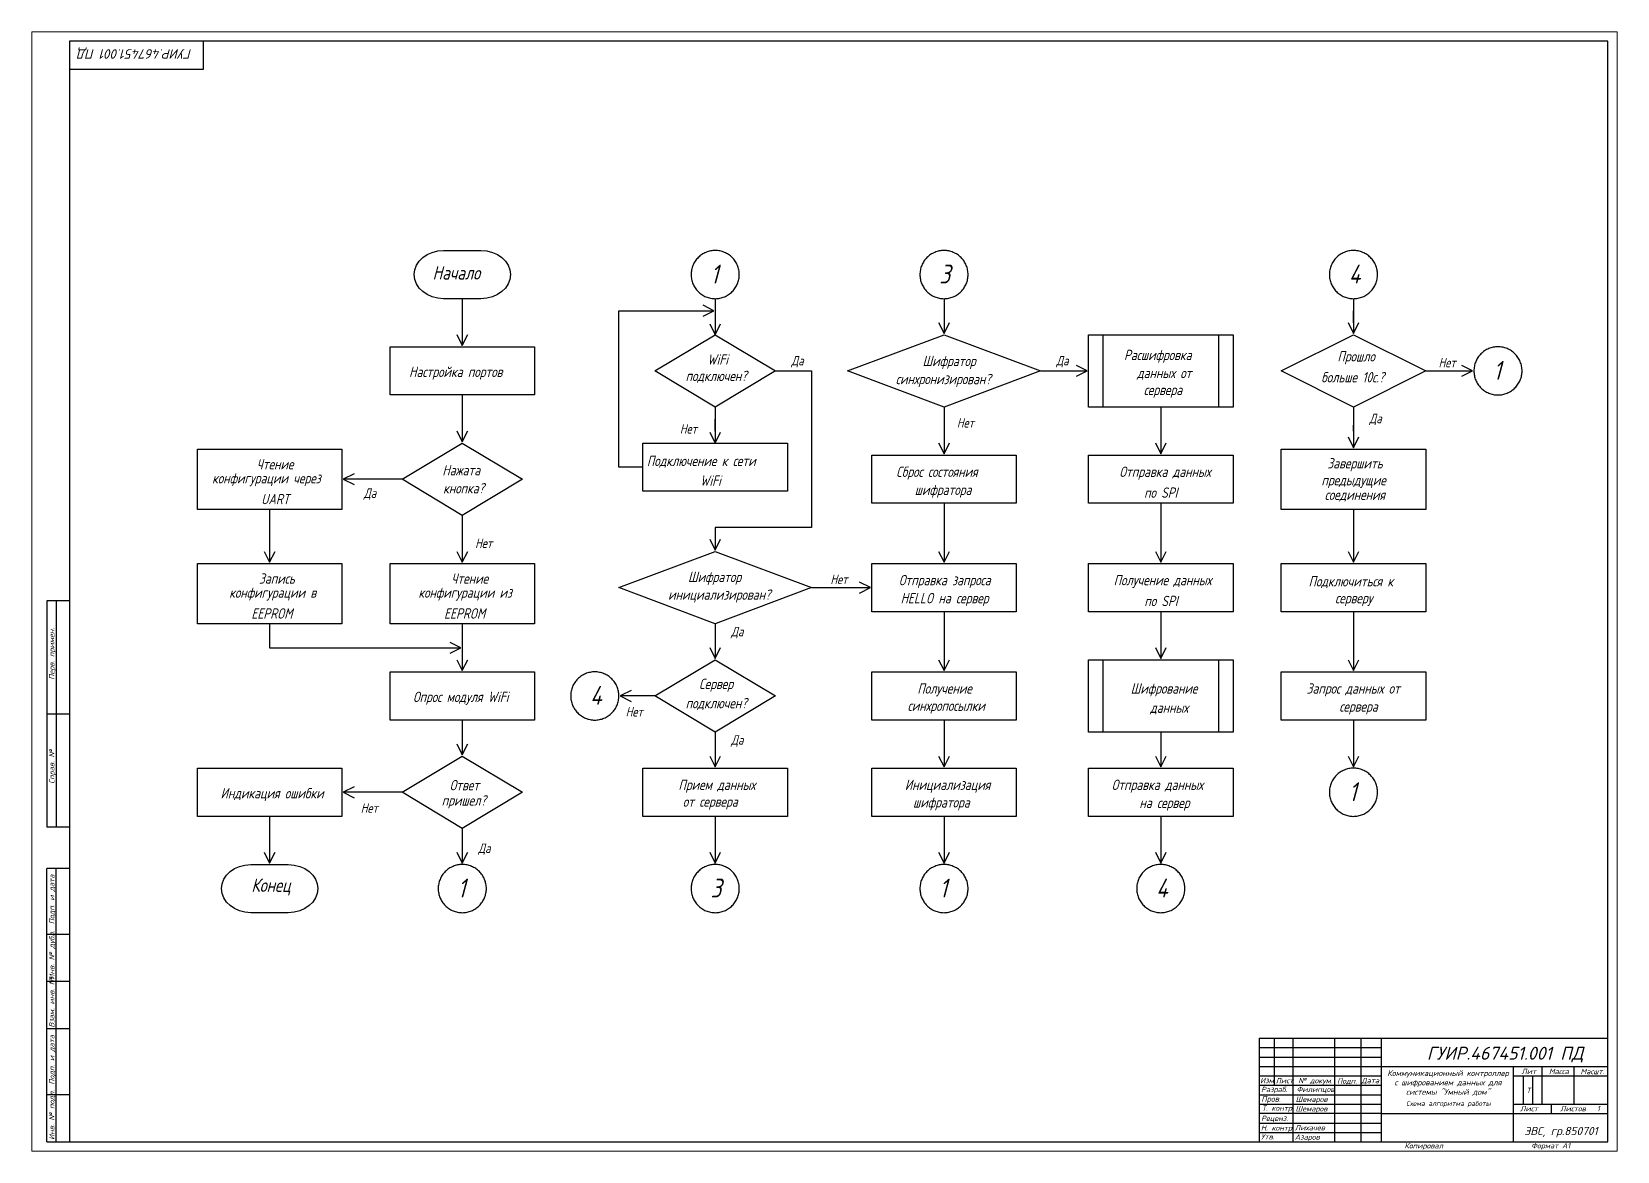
# Model space of a CAD drawing. Header units: inches. Extents: x -2216 to -26, y 201 to 1083.
# Drawn here: x -1180 to -339, y 363 to 957 of the extents above; entities that cross this region are included whole.
import ezdxf

# ---------------------------------------------------------------- set-up
doc = ezdxf.new("R2010")
doc.units = ezdxf.units.IN
doc.header["$MEASUREMENT"] = 0
for name, color, linetype in [('FORMAT', 7, 'Continuous'), ('FORMAT_', 7, 'Continuous'), ('TEXT', 7, 'Continuous')]:
    doc.layers.add(name, color=color, linetype=linetype)
doc.layers.add('Invis', color=7, linetype='Continuous', plot=False)
doc.styles.add('PDF GOST type A Italic', font='')
doc.styles.add('RUS', font='isocpeui.ttf', dxfattribs={"height": 3})
doc.styles.get('PDF GOST type A Italic').set_extended_font_data('GOST type A', italic=True)

msp = doc.modelspace()

# ---------------------------------------------------------------- texts
at = {"layer": 'TEXT', "attachment_point": 1, "style": 'RUS'}
for s, insert, char_height, width, rotation in [('\\pxqc,t4;ГУИР.467451.001 ПД', (-1074.23, 942.49), 5.0028, 102.3693, 180), ('Перв. примен.', (-1170.9, 612.98), 2.8006, 24.4015, 90), ('Справ. №', (-1170.9, 557.79), 2.801, 24.4015, 90), ('Подп. и дата', (-1170.9, 483.27), 2.8006, 24.4015, 90), ('Инв. № дубл.', (-1170.9, 453.94), 2.8006, 24.4015, 90), ('Взам. инв. №', (-1170.9, 428.41), 2.8006, 24.4015, 90), ('Подп. и дата', (-1170.9, 398.16), 2.8006, 24.4015, 90), ('Инв. № подл.', (-1170.9, 368.88), 2.8006, 24.4015, 90)]:
    msp.add_mtext(s, dxfattribs=dict(at, insert=insert, char_height=char_height, width=width, rotation=rotation))
at = {"layer": 'TEXT', "attachment_point": 7, "style": 'PDF GOST type A Italic'}
for s, insert, char_height in [('1', (-820.07, 823.22), 10), ('3', (-698.71, 823.22), 10), ('4', (-481.54, 823.22), 10), ('Начало', (-967.53, 825.32), 7.128), ('WiFi', (-821.8, 780.15), 5.487), ('Да', (-777.24, 778.72), 5.03), ('Шифратор', (-707.66, 777.87), 5.487), ('Да', (-636.71, 778.72), 5.03), ('Расшифровка', (-600.8, 781.07), 5.4867), ('Прошло  ', (-487.6, 780.33), 5.487), ('Нет', (-433.96, 778.72), 5.03), ('Настройка портов', (-979.98, 772.12), 5.4867), ('подключен?', (-833.33, 770.57), 5.487), ('синхронизирован?', (-721.84, 768.29), 5.4867), ('данных от ', (-593.9, 772.12), 5.487), ('больше 10с.?', (-496.15, 770.75), 5.4867), ('1', (-404.89, 772.12), 10), ('сервера ', (-590.33, 762.54), 5.487), ('Нет', (-836.37, 743.59), 5.03), ('Нет', (-689.46, 746.78), 5.03), ('Да', (-470.64, 748.06), 5.03), ('Подключение к сети', (-853.86, 725.5), 5.4867), ('Чтение', (-1060.84, 724.61), 5.487), ('Нажата  ', (-962.34, 721.42), 5.487), ('Сброс состояния ', (-721.59, 719.11), 5.4867), ('Отправка данных', (-603.22, 719.11), 5.4867), ('Завершить', (-492.93, 723.58), 5.487), ('конфигурации через', (-1084.45, 715.67), 5.4867), ('кнопка?', (-961.94, 711.84), 5.487), ('WiFi', (-825.6, 715.91), 5.487), ('шифратора', (-711.78, 709.53), 5.487), ('по SPI ', (-590.14, 709.53), 5.487), ('предыдущие', (-496.09, 714.64), 5.487), ('UART', (-1058.42, 706.09), 5.487), ('Да', (-1003.99, 708.46), 5.03), ('соединения', (-494.36, 707.51), 5.487), ('Нет', (-944.96, 682.91), 5.03), ('Запись', (-1059.59, 663.93), 5.487), ('Чтение', (-957.6, 663.93), 5.487), ('Шифратор', (-832.05, 663.3), 5.487), ('Нет', (-756.53, 663.74), 5.03), ('Отправка запроса ', (-720.19, 661.62), 5.4867), ('Получение данных', (-606.26, 661.62), 5.4867), ('Подключиться к', (-502.89, 661.62), 5.4867), ('конфигурации в', (-1075.39, 654.99), 5.4867), ('конфигурации из', (-975.05, 654.99), 5.4867), ('инициализирован?', (-842.63, 653.92), 5.4867), ('HELLO на сервер ', (-719.22, 652.04), 5.4867), ('по SPI ', (-590.01, 652.04), 5.487), ('серверу', (-488.8, 652.04), 5.487), ('EEPROM', (-1063.63, 645.41), 5.487), ('EEPROM', (-961.43, 645.41), 5.487), ('Да', (-809.18, 635), 5.03), ('Опрос модуля WiFi', (-977.88, 599.66), 5.4867), ('4', (-883.95, 599.66), 10), ('Сервер  ', (-826.16, 606.54), 5.487), ('Получение', (-710.39, 604.13), 5.487), ('Шифрование', (-597.25, 604.13), 5.487), ('Запрос данных от', (-503.94, 604.13), 5.4867), ('Нет', (-865.12, 593.48), 5.03), ('подключен?', (-833.3, 596.95), 5.487), ('синхропосылки', (-715.58, 594.96), 5.4867), ('данных', (-586.94, 594.55), 5.487), ('сервера', (-486.6, 594.55), 5.487), ('Да', (-809.18, 577.51), 5.03), ('Индикация ошибки', (-1079.97, 548.56), 5.4867), ('Ответ  ', (-958.45, 554.31), 5.487), ('Прием данных  ', (-837.13, 553.03), 5.4867), ('Инициализация', (-717.03, 553.03), 5.4867), ('Отправка данных  ', (-607.29, 553.03), 5.4867), ('1', (-481.54, 548.56), 10), ('Нет', (-1005.64, 542.38), 5.03), ('пришел?', (-962.69, 544.73), 5.487), ('от сервера', (-834.81, 544.09), 5.487), ('шифратора', (-712.68, 543.7), 5.487), ('на сервер', (-592.63, 543.45), 5.487), ('Да', (-943.31, 520.03), 5.03), ('Конец', (-1063.64, 498.5), 7.128), ('1', (-954.21, 497.46), 10), ('3', (-820.07, 497.46), 10), ('1', (-698.71, 497.46), 10), ('4', (-583.74, 497.46), 10)]:
    msp.add_mtext(s, dxfattribs=dict(at, insert=insert, char_height=char_height))
at = {"layer": 'TEXT', "attachment_point": 1, "style": 'RUS'}
for s, insert, char_height, width in [('\\pxqc,t4;ГУИР.467451.001 ПД', (-468.85, 418.27), 6.8633, 140.4389), ('\\pxqc,t4;Коммуникационный контроллер с шифрованием данных для системы "Умный дом"', (-459.63, 405.79), 3, 61.3873), ('Лит', (-389.98, 406.61), 2.801, 8.5236), ('Масса', (-375.41, 406.6), 2.801, 12.3525), ('Масшт.', (-358.66, 406.52), 2.801, 13.3514), ('Изм.', (-528.62, 401.74), 2.801, 7), ('Разраб.', (-528.08, 397.02), 2.801, 16.4547), ('Лист', (-520.39, 401.7), 2.801, 12), ('Филипцов', (-509.25, 397.09), 2.801, 16.4547), ('№ докум.', (-508.37, 401.69), 2.801, 17.4547), ('Подп.', (-487.76, 401.52), 2.801, 12), ('Дата', (-474.86, 401.74), 2.801, 12), ('Т', (-387.33, 396.55), 2.8, 2.6134), ('Пров.', (-527.96, 392.11), 3, 16.4547), ('Т. контр.', (-527.66, 387.11), 2.801, 17.4547), ('Шемаров', (-509.75, 391.81), 2.801, 16.4547), ('\\pxqc;Схема алгоритма работы', (-459.06, 389.48), 2.5673, 60.7443), ('Лист ', (-390.66, 386.86), 2.801, 17.4547), ('Листов   1', (-369.4, 386.86), 2.801, 19.8679), ('Реценз.', (-528.07, 381.7), 2.801, 18.4547), ('Шемаров', (-509.81, 386.79), 2.801, 16.4547), ('Утв.', (-528.14, 371.94), 2.801, 17.4547), ('Н. контр.', (-528.18, 376.61), 2.801, 20.7491), ('Лихачев', (-510.18, 376.74), 2.801, 16.4547), ('Азаров', (-510.18, 371.78), 2.801, 16.4547), ('\\pxqc,t4;ЭВС, гр.850701', (-413.69, 375.76), 4.3674, 89.3684), ('Копировал', (-452.04, 367.16), 2.801, 25.3305), ('Формат А1', (-384.77, 367.17), 2.801, 21.4102)]:
    msp.add_mtext(s, dxfattribs=dict(at, insert=insert, char_height=char_height, width=width))

# ---------------------------------------------------------------- linework, layer by layer
at = {"layer": 'FORMAT', "linetype": 'Continuous'}
for points in [[(-344.15, 951.81), (-1160.15, 951.81)], [(-1160.15, 951.81), (-1160.15, 367.81)], [(-1089.15, 951.81), (-1089.15, 950.81), (-1089.15, 936.81)], [(-344.15, 367.81), (-344.15, 951.81)], [(-1089.15, 936.81), (-1159.15, 936.81), (-1160.15, 936.81)], [(-1160.15, 654.81), (-1172.15, 654.81)], [(-1172.15, 654.81), (-1172.15, 534.81)], [(-1167.15, 654.81), (-1167.15, 534.81)], [(-1160.15, 594.81), (-1172.15, 594.81)], [(-1160.15, 534.81), (-1172.15, 534.81)], [(-1160.15, 512.81), (-1172.15, 512.81)], [(-1172.15, 367.81), (-1172.15, 507.81), (-1172.15, 512.81)], [(-1167.15, 367.81), (-1167.15, 507.81), (-1167.15, 512.81)], [(-1160.15, 477.81), (-1172.15, 477.81)], [(-1160.15, 452.81), (-1172.15, 452.81)], [(-1160.15, 427.81), (-1172.15, 427.81)], [(-521.15, 422.81), (-521.15, 397.81)], [(-511.15, 422.81), (-511.15, 367.81)], [(-475.15, 422.81), (-475.15, 367.81)], [(-464.15, 407.81), (-344.15, 407.81)], [(-1160.15, 392.81), (-1172.15, 392.81)], [(-464.15, 382.81), (-344.15, 382.81)], [(-1172.15, 367.81), (-1160.15, 367.81), (-344.15, 367.81)]]:
    msp.add_lwpolyline(points, dxfattribs=at)
at = {"layer": 'FORMAT'}
for points in [[(-529.15, 422.81), (-344.15, 422.81)], [(-529.15, 422.81), (-529.15, 367.81)], [(-489.15, 422.81), (-489.15, 367.81)], [(-464.15, 367.81), (-464.15, 422.81)], [(-394.15, 367.81), (-394.15, 407.81)], [(-379.15, 407.81), (-379.15, 388.81), (-379.15, 387.81)], [(-362.15, 407.81), (-362.15, 387.81)], [(-529.15, 402.81), (-464.15, 402.81)], [(-529.15, 397.81), (-464.15, 397.81)], [(-394.15, 402.81), (-344.15, 402.81)], [(-394.15, 387.81), (-344.15, 387.81)], [(-374.15, 387.81), (-374.15, 382.81)]]:
    msp.add_lwpolyline(points, dxfattribs=at)
at = {"layer": 'FORMAT_'}
for p, q in [((-529.15, 417.81), (-464.15, 417.81)), ((-529.15, 412.81), (-464.15, 412.81)), ((-389.15, 402.81), (-389.15, 387.81)), ((-384.15, 402.81), (-384.15, 387.81)), ((-529.15, 392.81), (-464.15, 392.81)), ((-529.15, 387.81), (-464.15, 387.81)), ((-529.15, 377.81), (-464.15, 377.81)), ((-529.15, 372.81), (-464.15, 372.81))]:
    msp.add_line(p, q, dxfattribs=at)
at = {"layer": 'FORMAT_', "linetype": 'Continuous'}
for p, q in [((-529.15, 407.81), (-464.15, 407.81)), ((-464.15, 382.81), (-529.15, 382.81))]:
    msp.add_line(p, q, dxfattribs=at)
at = {"layer": 'Invis', "lineweight": 0}
msp.add_lwpolyline([(-1180.15, 362.81), (-339.15, 362.81), (-339.15, 956.81), (-1180.15, 956.81)], close=True, dxfattribs=at)
at = {"layer": 'TEXT', "lineweight": 25}
for points in [[(-961.66, 840.72), (-941.85, 840.72)], [(-941.85, 815.17), (-961.66, 815.17)], [(-951.76, 815.17), (-951.76, 791.05)], [(-855.94, 725.75), (-868.72, 725.75), (-868.72, 808.79), (-819.05, 808.79)], [(-824.08, 805.91), (-818.34, 808.79), (-824.08, 811.66)], [(-820.49, 801.76), (-817.62, 796.01), (-814.75, 801.76)], [(-699.13, 802.47), (-696.26, 796.73), (-693.38, 802.47)], [(-481.96, 802.47), (-479.08, 796.73), (-476.21, 802.47)], [(-954.63, 796.09), (-951.76, 790.34), (-948.88, 796.09)], [(-611.94, 796.01), (-611.94, 757.69)], [(-550.62, 796.01), (-550.62, 757.69)], [(-785.68, 776.85), (-766.52, 776.85), (-766.52, 693.81), (-817.62, 693.81), (-817.62, 682.47)], [(-645.16, 776.85), (-621.04, 776.85)], [(-626.07, 773.97), (-620.32, 776.85), (-626.07, 779.72)], [(-440.76, 776.85), (-416.64, 776.85)], [(-421.67, 773.97), (-415.92, 776.85), (-421.67, 779.72)], [(-951.76, 764.07), (-951.76, 739.95)], [(-817.62, 757.69), (-817.62, 744.91), (-817.62, 751.3), (-817.62, 738.57)], [(-696.26, 757.69), (-696.26, 733.57)], [(-581.28, 757.69), (-581.28, 733.57)], [(-479.08, 757.69), (-479.08, 744.91), (-479.08, 748.1), (-479.08, 736.76)], [(-954.63, 744.99), (-951.76, 739.24), (-948.88, 744.99)], [(-820.49, 744.32), (-817.62, 738.57), (-814.75, 744.32)], [(-481.96, 741.79), (-479.08, 736.05), (-476.21, 741.79)], [(-699.13, 738.6), (-696.26, 732.85), (-693.38, 738.6)], [(-584.16, 738.6), (-581.28, 732.85), (-578.41, 738.6)], [(-1009.17, 722.24), (-1014.92, 719.36), (-1009.17, 716.49)], [(-983.69, 719.36), (-1014.2, 719.36)], [(-696.26, 706.59), (-696.26, 676.08)], [(-581.28, 706.59), (-581.28, 676.08)], [(-1053.96, 703.39), (-1053.96, 676.08)], [(-951.76, 700.2), (-951.76, 676.08)], [(-479.08, 703.39), (-479.08, 676.08)], [(-820.49, 687.5), (-817.62, 681.75), (-814.75, 687.5)], [(-1056.83, 681.11), (-1053.96, 675.36), (-1051.08, 681.11)], [(-954.63, 681.11), (-951.76, 675.36), (-948.88, 681.11)], [(-699.13, 681.11), (-696.26, 675.36), (-693.38, 681.11)], [(-584.16, 681.11), (-581.28, 675.36), (-578.41, 681.11)], [(-481.96, 681.11), (-479.08, 675.36), (-476.21, 681.11)], [(-741.05, 659), (-735.3, 661.87), (-741.05, 664.75)], [(-766.52, 661.87), (-736.01, 661.87)], [(-696.26, 649.1), (-696.26, 618.59)], [(-581.28, 649.1), (-581.28, 624.98)], [(-479.08, 649.1), (-479.08, 618.59)], [(-1053.96, 642.71), (-1053.96, 629.94), (-953.19, 629.94)], [(-951.76, 642.71), (-951.76, 618.59)], [(-817.62, 642.71), (-817.62, 624.98)], [(-958.22, 627.06), (-952.47, 629.94), (-958.22, 632.81)], [(-954.63, 623.63), (-951.76, 617.88), (-948.88, 623.63)], [(-820.49, 630.01), (-817.62, 624.26), (-814.75, 630.01)], [(-699.13, 623.63), (-696.26, 617.88), (-693.38, 623.63)], [(-611.94, 623.55), (-611.94, 585.22)], [(-584.16, 630.01), (-581.28, 624.26), (-578.41, 630.01)], [(-550.62, 623.55), (-550.62, 585.22)], [(-481.96, 623.63), (-479.08, 617.88), (-476.21, 623.63)], [(-862.26, 607.26), (-868, 604.39), (-862.26, 601.51)], [(-849.56, 604.39), (-867.29, 604.39)], [(-951.76, 591.61), (-951.76, 573.88)], [(-696.26, 591.61), (-696.26, 567.49)], [(-479.08, 591.61), (-479.08, 567.49)], [(-817.62, 585.22), (-817.62, 567.49)], [(-581.28, 585.22), (-581.28, 567.49)], [(-954.63, 578.91), (-951.76, 573.16), (-948.88, 578.91)], [(-820.49, 572.53), (-817.62, 566.78), (-814.75, 572.53)], [(-699.13, 572.53), (-696.26, 566.78), (-693.38, 572.53)], [(-584.16, 572.53), (-581.28, 566.78), (-578.41, 572.53)], [(-481.96, 572.53), (-479.08, 566.78), (-476.21, 572.53)], [(-1009.17, 556.16), (-1014.92, 553.29), (-1009.17, 550.41)], [(-983.69, 553.29), (-1014.2, 553.29)], [(-1053.96, 540.51), (-1053.96, 516.39)], [(-817.62, 540.51), (-817.62, 516.39)], [(-696.26, 540.51), (-696.26, 516.39)], [(-581.28, 540.51), (-581.28, 516.39)], [(-951.76, 534.12), (-951.76, 516.39)], [(-1056.83, 521.43), (-1053.96, 515.68), (-1051.08, 521.43)], [(-954.63, 521.43), (-951.76, 515.68), (-948.88, 521.43)], [(-820.49, 521.43), (-817.62, 515.68), (-814.75, 521.43)], [(-699.13, 521.43), (-696.26, 515.68), (-693.38, 521.43)], [(-584.16, 521.43), (-581.28, 515.68), (-578.41, 521.43)], [(-1063.86, 514.96), (-1044.05, 514.96)], [(-1044.05, 489.41), (-1063.86, 489.41)]]:
    msp.add_lwpolyline(points, dxfattribs=at)
for points in [[(-817.62, 815.17, 0.049242), (-815.13, 815.42, 0.049246), (-812.73, 816.15, 0.049246), (-810.52, 817.33, 0.049248), (-808.59, 818.91, 0.049247), (-807, 820.85, 0.049249), (-805.82, 823.06, 0.049249), (-805.09, 825.46, 0.049241), (-804.84, 827.95, 0.04924), (-805.09, 830.44, 0.049249), (-805.82, 832.84, 0.04925), (-807, 835.05, 0.049244), (-808.59, 836.98, 0.049248), (-810.52, 838.57, 0.049248), (-812.73, 839.75, 0.049247), (-815.13, 840.48, 0.049246), (-817.62, 840.72, 0.049245), (-820.11, 840.48, 0.049244), (-822.51, 839.75, 0.049244), (-824.72, 838.57, 0.049248), (-826.65, 836.98, 0.049246), (-828.24, 835.05, 0.049243), (-829.42, 832.84, 0.049244), (-830.15, 830.44, 0.049246), (-830.39, 827.95, 0.049241), (-830.15, 825.46, 0.049243), (-829.42, 823.06, 0.049243), (-828.24, 820.85, 0.049244), (-826.65, 818.91, 0.049249), (-824.72, 817.33, 0.049243), (-822.51, 816.15, 0.049244), (-820.11, 815.42, 0.049243), (-817.62, 815.17), (-817.62, 796.01)], [(-696.26, 815.17, 0.049241), (-693.77, 815.42, 0.049241), (-691.37, 816.15, 0.049255), (-689.16, 817.33, 0.049255), (-687.22, 818.91, 0.049247), (-685.64, 820.85, 0.049237), (-684.46, 823.06, 0.049243), (-683.73, 825.46, 0.049253), (-683.48, 827.95, 0.049252), (-683.73, 830.44, 0.049244), (-684.46, 832.84, 0.049238), (-685.64, 835.05, 0.049244), (-687.22, 836.98, 0.049254), (-689.16, 838.57, 0.049257), (-691.37, 839.75, 0.049242), (-693.77, 840.48, 0.049244), (-696.26, 840.72, 0.049244), (-698.75, 840.48, 0.049246), (-701.15, 839.75, 0.049244), (-703.36, 838.57, 0.049242), (-705.29, 836.98, 0.049259), (-706.88, 835.05, 0.049238), (-708.06, 832.84, 0.049255), (-708.79, 830.44, 0.049252), (-709.03, 827.95, 0.049253), (-708.79, 825.46, 0.049254), (-708.06, 823.06, 0.049237), (-706.88, 820.85, 0.049262), (-705.29, 818.91, 0.049241), (-703.36, 817.33, 0.049249), (-701.15, 816.15, 0.049245), (-698.75, 815.42, 0.049241), (-696.26, 815.17), (-696.26, 797.44)], [(-479.08, 815.17, 0.049243), (-476.59, 815.42, 0.049243), (-474.19, 816.15, 0.049244), (-471.99, 817.33, 0.049233), (-470.05, 818.91, 0.049247), (-468.46, 820.85, 0.049227), (-467.28, 823.06, 0.049244), (-466.55, 825.46, 0.049241), (-466.31, 827.95, 0.04924), (-466.55, 830.44, 0.049244), (-467.28, 832.84, 0.049228), (-468.46, 835.05, 0.049244), (-470.05, 836.98, 0.049233), (-471.99, 838.57, 0.049245), (-474.19, 839.75, 0.049245), (-476.59, 840.48, 0.049246), (-479.08, 840.72, 0.049243), (-481.58, 840.48, 0.049244), (-483.97, 839.75, 0.049256), (-486.18, 838.57, 0.049256), (-488.12, 836.98, 0.049251), (-489.71, 835.05, 0.049248), (-490.89, 832.84, 0.049257), (-491.61, 830.44, 0.049252), (-491.86, 827.95, 0.049253), (-491.61, 825.46, 0.049256), (-490.89, 823.06, 0.049237), (-489.71, 820.85, 0.049244), (-488.12, 818.91, 0.049263), (-486.18, 817.33, 0.049255), (-483.97, 816.15, 0.049242), (-481.58, 815.42, 0.049241), (-479.08, 815.17), (-479.08, 802.4), (-479.08, 808.79), (-479.08, 797.44)]]:
    msp.add_lwpolyline(points, format="xyb", dxfattribs=at)
for points in [[(-817.62, 796.01), (-785.68, 776.85), (-817.62, 757.69), (-849.56, 776.85)], [(-696.26, 796.01), (-645.16, 776.85), (-696.26, 757.69), (-747.36, 776.85)], [(-619.61, 796.01), (-542.96, 796.01), (-542.96, 757.69), (-619.61, 757.69)], [(-479.08, 796.01), (-440.76, 776.85), (-479.08, 757.69), (-517.41, 776.85)], [(-990.08, 789.62), (-913.43, 789.62), (-913.43, 764.07), (-990.08, 764.07)], [(-1092.28, 735.33), (-1015.63, 735.33), (-1015.63, 703.39), (-1092.28, 703.39)], [(-951.76, 738.52), (-919.82, 719.36), (-951.76, 700.2), (-983.69, 719.36)], [(-855.94, 738.52), (-779.29, 738.52), (-779.29, 712.97), (-855.94, 712.97)], [(-734.58, 732.14), (-657.93, 732.14), (-657.93, 706.59), (-734.58, 706.59)], [(-619.61, 732.14), (-542.96, 732.14), (-542.96, 706.59), (-619.61, 706.59)], [(-517.41, 735.33), (-440.76, 735.33), (-440.76, 703.39), (-517.41, 703.39)], [(-1092.28, 674.65), (-1015.63, 674.65), (-1015.63, 642.71), (-1092.28, 642.71)], [(-990.08, 674.65), (-913.43, 674.65), (-913.43, 642.71), (-990.08, 642.71)], [(-817.62, 681.04), (-766.52, 661.87), (-817.62, 642.71), (-868.72, 661.87)], [(-734.58, 674.65), (-657.93, 674.65), (-657.93, 649.1), (-734.58, 649.1)], [(-619.61, 674.65), (-542.96, 674.65), (-542.96, 649.1), (-619.61, 649.1)], [(-517.41, 674.65), (-440.76, 674.65), (-440.76, 649.1), (-517.41, 649.1)], [(-817.62, 623.55), (-785.68, 604.39), (-817.62, 585.22), (-849.56, 604.39)], [(-619.61, 623.55), (-542.96, 623.55), (-542.96, 585.22), (-619.61, 585.22)], [(-990.08, 617.16), (-913.43, 617.16), (-913.43, 591.61), (-990.08, 591.61)], [(-734.58, 617.16), (-657.93, 617.16), (-657.93, 591.61), (-734.58, 591.61)], [(-517.41, 617.16), (-440.76, 617.16), (-440.76, 591.61), (-517.41, 591.61)], [(-951.76, 572.45), (-919.82, 553.29), (-951.76, 534.12), (-983.69, 553.29)], [(-1092.28, 566.06), (-1015.63, 566.06), (-1015.63, 540.51), (-1092.28, 540.51)], [(-855.94, 566.06), (-779.29, 566.06), (-779.29, 540.51), (-855.94, 540.51)], [(-734.58, 566.06), (-657.93, 566.06), (-657.93, 540.51), (-734.58, 540.51)], [(-619.61, 566.06), (-542.96, 566.06), (-542.96, 540.51), (-619.61, 540.51)]]:
    msp.add_lwpolyline(points, close=True, dxfattribs=at)
for points in [[(-389.9, 779.34, 0.049246), (-390.63, 781.74, 0.049272), (-391.81, 783.95, 0.049244), (-393.4, 785.88, 0.049249), (-395.34, 787.47, 0.049243), (-397.55, 788.65, 0.049247), (-399.94, 789.38, 0.049246), (-402.43, 789.62, 0.049244), (-404.93, 789.38, 0.049243), (-407.32, 788.65, 0.049243), (-409.53, 787.47, 0.04925), (-411.47, 785.88, 0.049243), (-413.06, 783.95, 0.049249), (-414.24, 781.74, 0.04927), (-414.96, 779.34, 0.049252), (-415.21, 776.85, 0.049253), (-414.96, 774.36, 0.049268), (-414.24, 771.96, 0.049246), (-413.06, 769.75, 0.04924), (-411.47, 767.82, 0.049247), (-409.53, 766.23, 0.049244), (-407.32, 765.05, 0.049241), (-404.93, 764.32, 0.049242), (-402.43, 764.07, 0.049244), (-399.94, 764.32, 0.049244), (-397.55, 765.05, 0.049244), (-395.34, 766.23, 0.049246), (-393.4, 767.82, 0.049242), (-391.81, 769.75, 0.049269), (-390.63, 771.96, 0.049243), (-389.9, 774.36, 0.049253), (-389.66, 776.85, 0.049252)], [(-868.97, 606.88, 0.049244), (-869.69, 609.28, 0.049252), (-870.87, 611.48, 0.049246), (-872.46, 613.42, 0.049235), (-874.4, 615.01, 0.049233), (-876.61, 616.19, 0.049241), (-879, 616.92, 0.049247), (-881.49, 617.16, 0.049246), (-883.99, 616.92, 0.049244), (-886.38, 616.19, 0.049238), (-888.59, 615.01, 0.049239), (-890.53, 613.42, 0.049246), (-892.12, 611.48, 0.049255), (-893.3, 609.28, 0.049243), (-894.02, 606.88, 0.049251), (-894.27, 604.39, 0.049253), (-894.02, 601.89, 0.049244), (-893.3, 599.5, 0.049246), (-892.12, 597.29, 0.049247), (-890.53, 595.35, 0.049248), (-888.59, 593.76, 0.049253), (-886.38, 592.58, 0.049249), (-883.99, 591.86, 0.04924), (-881.49, 591.61, 0.049241), (-879, 591.86, 0.049246), (-876.61, 592.58, 0.049245), (-874.4, 593.76, 0.049241), (-872.46, 595.35, 0.049249), (-870.87, 597.29, 0.049248), (-869.69, 599.5, 0.049244), (-868.97, 601.89, 0.049241), (-868.72, 604.39, 0.04924)], [(-466.55, 555.78, 0.049246), (-467.28, 558.18, 0.049231), (-468.46, 560.38, 0.049259), (-470.05, 562.32, 0.049228), (-471.99, 563.91, 0.049236), (-474.19, 565.09, 0.049233), (-476.59, 565.82, 0.049241), (-479.08, 566.06, 0.049239), (-481.58, 565.82, 0.049232), (-483.97, 565.09, 0.049258), (-486.18, 563.91, 0.049261), (-488.12, 562.32, 0.049259), (-489.71, 560.38, 0.049245), (-490.89, 558.18, 0.049258), (-491.61, 555.78, 0.049253), (-491.86, 553.29, 0.049253), (-491.61, 550.79, 0.049257), (-490.89, 548.4, 0.049236), (-489.71, 546.19, 0.049242), (-488.12, 544.25, 0.049268), (-486.18, 542.66, 0.049269), (-483.97, 541.48, 0.049253), (-481.58, 540.76, 0.04925), (-479.08, 540.51, 0.049253), (-476.59, 540.76, 0.049255), (-474.19, 541.48, 0.049258), (-471.99, 542.66, 0.049239), (-470.05, 544.25, 0.049245), (-468.46, 546.19, 0.049225), (-467.28, 548.4, 0.049244), (-466.55, 550.79, 0.049241), (-466.31, 553.29, 0.049241)], [(-939.23, 504.68, 0.049245), (-939.95, 507.08, 0.049242), (-941.13, 509.28, 0.049245), (-942.72, 511.22, 0.049253), (-944.66, 512.81, 0.04927), (-946.87, 513.99, 0.049243), (-949.26, 514.72, 0.049252), (-951.76, 514.96, 0.049252), (-954.25, 514.72, 0.049244), (-956.65, 513.99, 0.049259), (-958.85, 512.81, 0.049244), (-960.79, 511.22, 0.049256), (-962.38, 509.28, 0.049248), (-963.56, 507.08, 0.049245), (-964.29, 504.68, 0.049247), (-964.53, 502.19, 0.049248), (-964.29, 499.69, 0.049244), (-963.56, 497.3, 0.049249), (-962.38, 495.09, 0.049255), (-960.79, 493.15, 0.049255), (-958.85, 491.57, 0.049242), (-956.65, 490.38, 0.049231), (-954.25, 489.66, 0.049229), (-951.76, 489.41, 0.049229), (-949.26, 489.66, 0.049232), (-946.87, 490.38, 0.04924), (-944.66, 491.57, 0.049253), (-942.72, 493.15, 0.049251), (-941.13, 495.09, 0.049249), (-939.95, 497.3, 0.049244), (-939.23, 499.69, 0.049246), (-938.98, 502.19, 0.049245)], [(-805.09, 504.68, 0.04925), (-805.82, 507.08, 0.049247), (-807, 509.28, 0.049246), (-808.59, 511.22, 0.049253), (-810.52, 512.81, 0.04927), (-812.73, 513.99, 0.049246), (-815.13, 514.72, 0.049252), (-817.62, 514.96, 0.049251), (-820.11, 514.72, 0.049243), (-822.51, 513.99, 0.049255), (-824.72, 512.81, 0.049243), (-826.65, 511.22, 0.049255), (-828.24, 509.28, 0.049246), (-829.42, 507.08, 0.049245), (-830.15, 504.68, 0.049245), (-830.39, 502.19, 0.04924), (-830.15, 499.69, 0.049244), (-829.42, 497.3, 0.049247), (-828.24, 495.09, 0.049249), (-826.65, 493.15, 0.049254), (-824.72, 491.57, 0.049237), (-822.51, 490.38, 0.049233), (-820.11, 489.66, 0.049229), (-817.62, 489.41, 0.049229), (-815.13, 489.66, 0.049235), (-812.73, 490.38, 0.04924), (-810.52, 491.57, 0.049253), (-808.59, 493.15, 0.049251), (-807, 495.09, 0.049254), (-805.82, 497.3, 0.049249), (-805.09, 499.69, 0.04924), (-804.84, 502.19, 0.049239)], [(-683.73, 504.68, 0.049245), (-684.46, 507.08, 0.049235), (-685.64, 509.28, 0.049246), (-687.22, 511.22, 0.04926), (-689.16, 512.81, 0.049279), (-691.37, 513.99, 0.049241), (-693.77, 514.72, 0.049251), (-696.26, 514.96, 0.049251), (-698.75, 514.72, 0.049245), (-701.15, 513.99, 0.049255), (-703.36, 512.81, 0.049236), (-705.29, 511.22, 0.049268), (-706.88, 509.28, 0.049241), (-708.06, 507.08, 0.049256), (-708.79, 504.68, 0.049251), (-709.03, 502.19, 0.049252), (-708.79, 499.69, 0.049255), (-708.06, 497.3, 0.049242), (-706.88, 495.09, 0.049267), (-705.29, 493.15, 0.049246), (-703.36, 491.57, 0.049243), (-701.15, 490.38, 0.049234), (-698.75, 489.66, 0.049228), (-696.26, 489.41, 0.049228), (-693.77, 489.66, 0.04923), (-691.37, 490.38, 0.049249), (-689.16, 491.57, 0.04926), (-687.22, 493.15, 0.049251), (-685.64, 495.09, 0.049242), (-684.46, 497.3, 0.049243), (-683.73, 499.69, 0.049251), (-683.48, 502.19, 0.049251)], [(-568.75, 504.68, 0.049256), (-569.48, 507.08, 0.049235), (-570.66, 509.28, 0.049254), (-572.25, 511.22, 0.049239), (-574.19, 512.81, 0.049268), (-576.39, 513.99, 0.049244), (-578.79, 514.72, 0.049253), (-581.28, 514.96, 0.04925), (-583.78, 514.72, 0.04925), (-586.17, 513.99, 0.049267), (-588.38, 512.81, 0.049243), (-590.32, 511.22, 0.049268), (-591.91, 509.28, 0.049252), (-593.09, 507.08, 0.049256), (-593.81, 504.68, 0.049262), (-594.06, 502.19, 0.049263), (-593.81, 499.69, 0.049244), (-593.09, 497.3, 0.049252), (-591.91, 495.09, 0.049257), (-590.32, 493.15, 0.049261), (-588.38, 491.57, 0.049249), (-586.17, 490.38, 0.049238), (-583.78, 489.66, 0.049227), (-581.28, 489.41, 0.04923), (-578.79, 489.66, 0.049233), (-576.39, 490.38, 0.049238), (-574.19, 491.57, 0.049239), (-572.25, 493.15, 0.04926), (-570.66, 495.09, 0.049242), (-569.48, 497.3, 0.049243), (-568.75, 499.69, 0.049251), (-568.51, 502.19, 0.049262)]]:
    msp.add_lwpolyline(points, format="xyb", close=True, dxfattribs=at)
for points in [[(-977.31, 827.95), (-977.31, 835.01), (-970.31, 840.72), (-961.66, 840.72)], [(-941.85, 840.72), (-933.21, 840.72), (-926.21, 835.01), (-926.21, 827.95)], [(-961.66, 815.17), (-970.31, 815.17), (-977.31, 820.89), (-977.31, 827.95)], [(-926.21, 827.95), (-926.21, 820.89), (-933.21, 815.17), (-941.85, 815.17)], [(-1079.51, 502.19), (-1079.51, 509.25), (-1072.51, 514.96), (-1063.86, 514.96)], [(-1044.05, 514.96), (-1035.41, 514.96), (-1028.41, 509.25), (-1028.41, 502.19)], [(-1063.86, 489.41), (-1072.51, 489.41), (-1079.51, 495.13), (-1079.51, 502.19)], [(-1028.41, 502.19), (-1028.41, 495.13), (-1035.41, 489.41), (-1044.05, 489.41)]]:
    msp.add_open_spline(points, degree=3, dxfattribs=at)

msp.set_redraw_order([(e.dxf.handle, doc.entitydb.next_handle()) for e in msp.query("TEXT MTEXT ATTDEF DIMENSION ARC_DIMENSION")])  # texts and dimensions are drawn at this point

doc.saveas('drawing.dxf')
